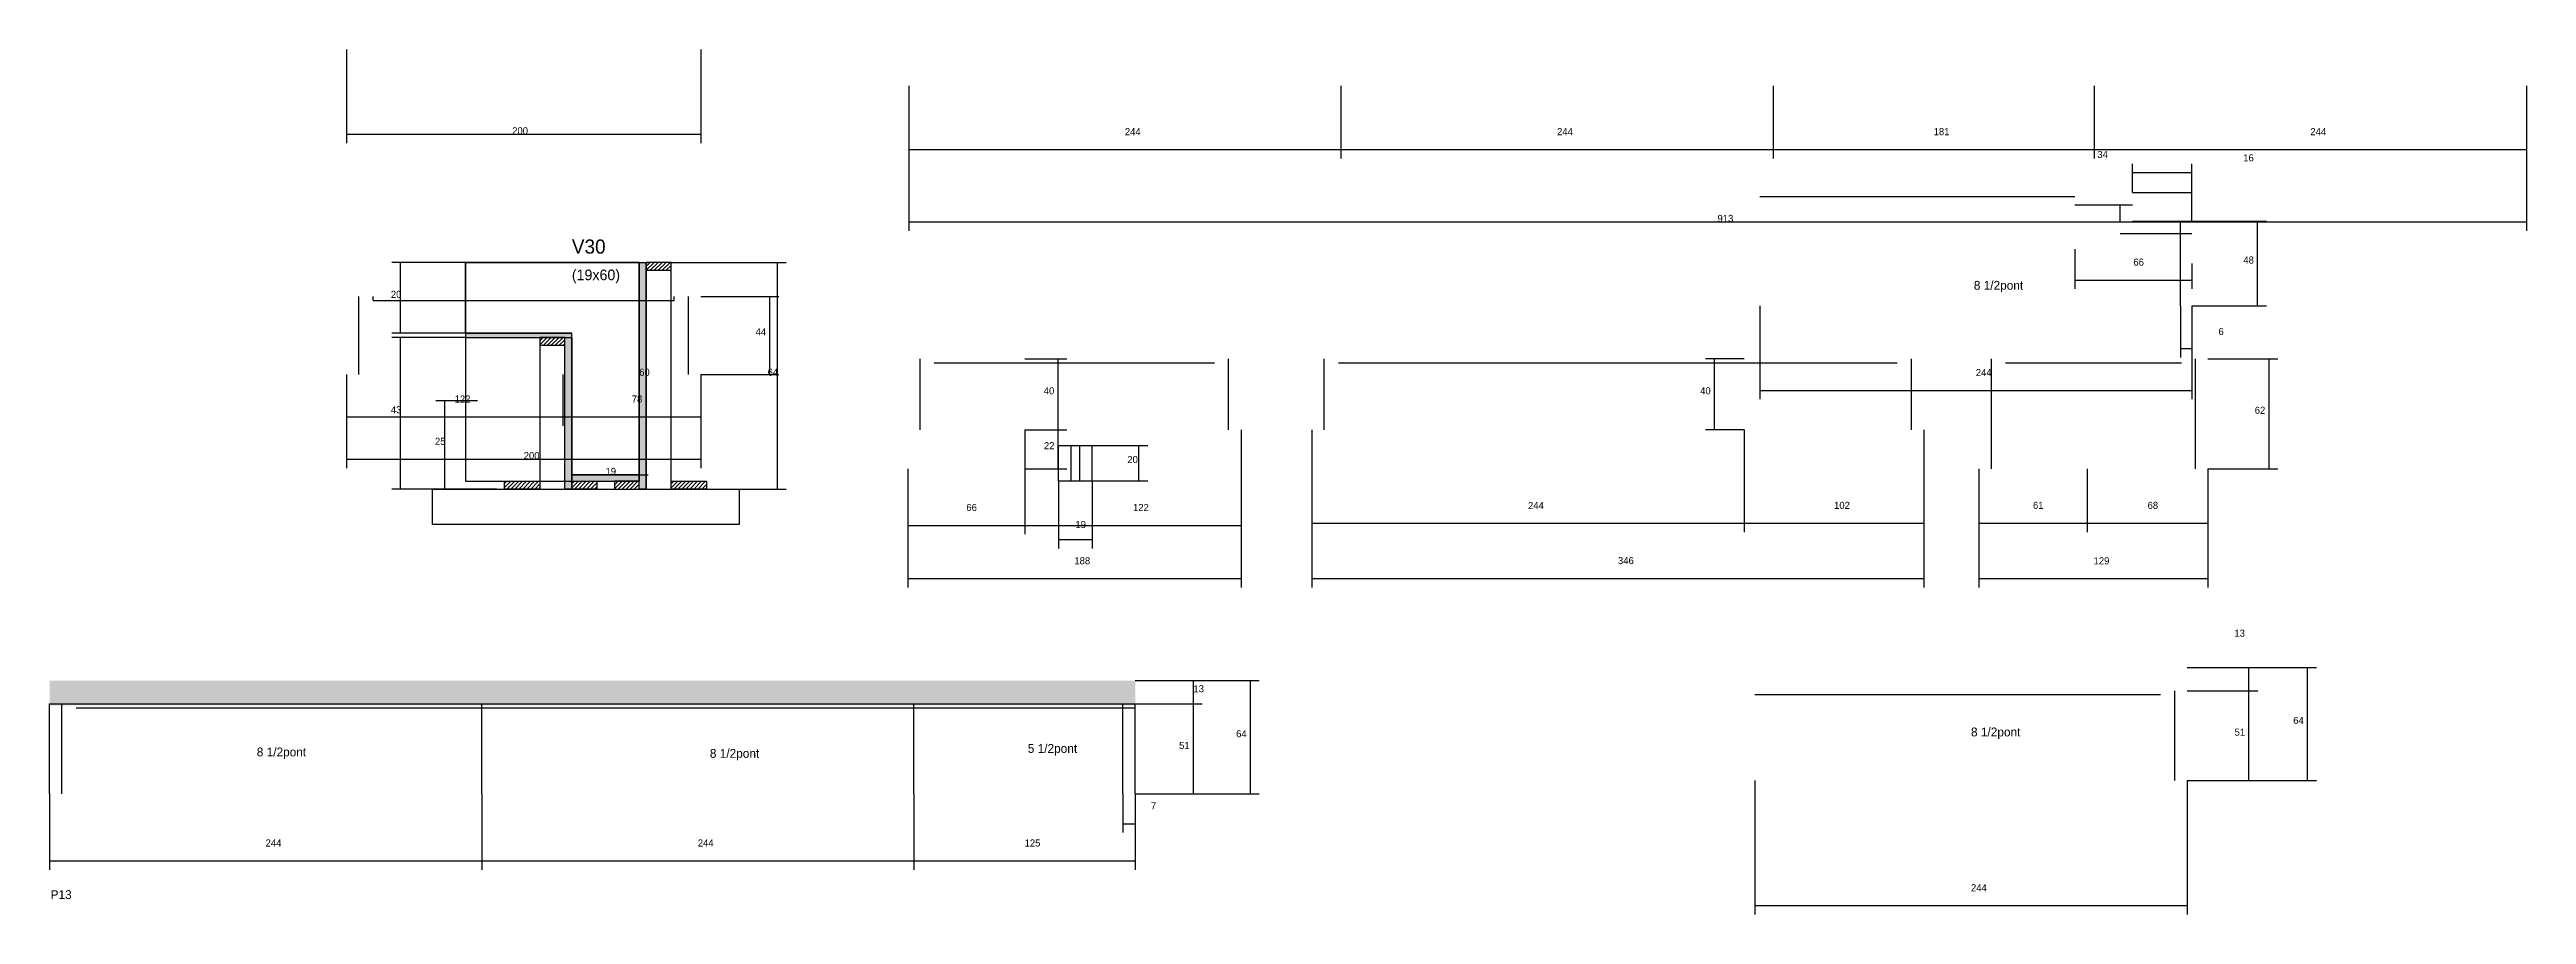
# Model space of a CAD drawing. Header units: metres. Extents: x -2848 to 21926, y -45195 to 1016.
# Drawn here: x 9305 to 10704, y -22368 to -21880 of the extents above; entities that cross this region are included whole.
import ezdxf

# ---------------------------------------------------------------- set-up
doc = ezdxf.new("R2010")
doc.units = ezdxf.units.M
for name, color, linetype in [('CONCRETO', 251, 'Continuous'), ('COTA', 4, 'Continuous'), ('Cota Seção (2x)', 4, 'Continuous'), ('Hachura', 253, 'Continuous'), ('Madeira', 126, 'Continuous'), ('NOMENCLATURA', 7, 'Continuous'), ('Painéis', 200, 'Continuous'), ('SARR_2.2x7', 40, 'Continuous'), ('Texto Seção', 7, 'Continuous')]:
    doc.layers.add(name, color=color, linetype=linetype)

msp = doc.modelspace()

# ---------------------------------------------------------------- texts
at = {"layer": 'COTA'}
for s, p in [('181', (10368.8, -21928.1)), ('20', (9497.8, -22020)), ('6', (10529.6, -22041)), ('64', (9710.5, -22064)), ('244', (10392.6, -22064.2)), ('40', (9866.4, -22074.5)), ('40', (10237, -22074.5)), ('43', (9497.8, -22085.2)), ('62', (10550.1, -22085.5)), ('25', (9522.7, -22103)), ('22', (9866.5, -22105.5)), ('20', (9913.6, -22113.3)), ('66', (9822.7, -22140.4)), ('122', (9916.8, -22140.4)), ('244', (10139.8, -22139.3)), ('102', (10312.6, -22139.2)), ('61', (10424.9, -22139.2)), ('68', (10489.6, -22139.2)), ('19', (9884.3, -22150)), ('188', (9883.7, -22170.5)), ('346', (10190.6, -22170.4)), ('129', (10459.1, -22170.5)), ('13', (9950.9, -22242.8)), ('64', (10571.8, -22260.7)), ('51', (9942.8, -22274.8)), ('64', (9975, -22268.2)), ('51', (10538.7, -22267.3)), ('7', (9926.9, -22308.9)), ('244', (9427.1, -22329.9)), ('244', (9671.1, -22329.9)), ('125', (9855.6, -22329.9)), ('244', (10389.9, -22355.2))]:
    msp.add_text(s, height=4, dxfattribs=at).set_placement(p)
at = {"layer": 'Cota Seção (2x)'}
for s, p in [('200', (9566.3, -21927.6)), ('244', (9912.2, -21928.1)), ('244', (10156.2, -21928.1)), ('244', (10581.5, -21928.1)), ('34', (10461.2, -21941)), ('16', (10543.6, -21942.9)), ('913', (10246.8, -21977.1)), ('48', (10543.7, -22000.6)), ('66', (10481.6, -22001.8)), ('44', (9703.7, -22041.2)), ('60', (9638, -22064)), ('122', (9533.8, -22079.1)), ('78', (9633.8, -22079.1)), ('200', (9572.8, -22111.1)), ('19', (9619, -22120)), ('13', (10538.6, -22211.4))]:
    msp.add_text(s, height=4, dxfattribs=at).set_placement(p)
at = {"layer": 'NOMENCLATURA'}
for s, p in [('8 1/2pont', (10391.5, -22015.4)), ('8 1/2pont', (10389.9, -22267.7)), ('8 1/2pont', (9422.1, -22279)), ('8 1/2pont', (9677.9, -22279.8)), ('5 1/2pont', (9857.4, -22277)), ('P13', (9305.7, -22359.6))]:
    msp.add_text(s, height=5, dxfattribs=at).set_placement(p)
at = {"layer": 'Texto Seção'}
for s, height, p in [('V30', 8, (9600, -21995)), ('(19x60)', 6, (9600, -22010))]:
    msp.add_text(s, height=height, dxfattribs=at).set_placement(p)

# ---------------------------------------------------------------- hatches: boundary and pattern name
at = {"layer": 'COTA'}
h = msp.add_hatch(dxfattribs=at)
h.set_pattern_fill('AR-CONC', scale=0.03)
h.paths.add_polyline_path([(9305.1, -22236.2), (9305.1, -22250.2), (9305.1, -22250.2), (9918.1, -22250.2), (9918.1, -22250.2), (9918.1, -22236.2), (9918.1, -22236.2), (9305.1, -22236.2)])
at = {"layer": 'Hachura'}
h = msp.add_hatch(color=8, dxfattribs=at)
h.dxf.hatch_style = 1
h.paths.add_polyline_path([(9638, -22000), (9642, -22000), (9642, -22000), (9642, -22128), (9642, -22128), (9638, -22128), (9638, -22128), (9638, -22000)])
h = msp.add_hatch(dxfattribs=at)
h.set_pattern_fill('ANSI31', scale=0.5)
h.paths.add_polyline_path([(9656, -22004.4), (9656, -22000), (9656, -22000), (9642, -22000), (9642, -22000), (9642, -22004.4), (9642, -22004.4), (9656, -22004.4)])
h = msp.add_hatch(color=8, dxfattribs=at)
h.dxf.hatch_style = 1
h.paths.add_polyline_path([(9600, -22042.4), (9600, -22040), (9600, -22040), (9540, -22040), (9540, -22040), (9540, -22042.4), (9540, -22042.4), (9600, -22042.4)])
h = msp.add_hatch(dxfattribs=at)
h.set_pattern_fill('ANSI31', scale=0.5)
h.paths.add_polyline_path([(9596, -22046.8), (9596, -22042.4), (9596, -22042.4), (9582, -22042.4), (9582, -22042.4), (9582, -22046.8), (9582, -22046.8), (9596, -22046.8)])
h = msp.add_hatch(color=8, dxfattribs=at)
h.dxf.hatch_style = 1
h.paths.add_polyline_path([(9596, -22042.4), (9600, -22042.4), (9600, -22042.4), (9600, -22128), (9600, -22128), (9596, -22128), (9596, -22128), (9596, -22042.4)])
h = msp.add_hatch(color=8, dxfattribs=at)
h.dxf.hatch_style = 1
h.paths.add_polyline_path([(9638, -22123.6), (9638, -22120), (9638, -22120), (9600, -22120), (9600, -22120), (9600, -22123.6), (9600, -22123.6), (9638, -22123.6)])
h = msp.add_hatch(dxfattribs=at)
h.set_pattern_fill('ANSI31', scale=0.5)
h.paths.add_polyline_path([(9562, -22128), (9562, -22123.6), (9562, -22123.6), (9582, -22123.6), (9582, -22123.6), (9582, -22128), (9582, -22128), (9562, -22128)])
h = msp.add_hatch(dxfattribs=at)
h.set_pattern_fill('ANSI31', scale=0.5)
h.paths.add_polyline_path([(9600, -22128), (9600, -22123.6), (9600, -22123.6), (9614, -22123.6), (9614, -22123.6), (9614, -22128), (9614, -22128), (9600, -22128)])
h = msp.add_hatch(dxfattribs=at)
h.set_pattern_fill('ANSI31', scale=0.5)
h.paths.add_polyline_path([(9638, -22128), (9638, -22123.6), (9638, -22123.6), (9624, -22123.6), (9624, -22123.6), (9624, -22128), (9624, -22128), (9638, -22128)])
h = msp.add_hatch(dxfattribs=at)
h.set_pattern_fill('ANSI31', scale=0.5)
h.paths.add_polyline_path([(9656, -22128), (9656, -22123.6), (9656, -22123.6), (9676, -22123.6), (9676, -22123.6), (9676, -22128), (9676, -22128), (9656, -22128)])

# ---------------------------------------------------------------- linework, layer by layer
at = {"layer": 'CONCRETO'}
for points in [[(9600, -22040), (9540, -22040), (9540, -22000), (9600, -22000), (9600, -22000), (9638, -22000), (9638, -22123.6), (9638, -22123.6), (9638, -22120), (9600, -22120)], [(9540, -22123.6), (9638, -22123.6), (9638, -22000), (9540, -22000)]]:
    msp.add_lwpolyline(points, close=True, dxfattribs=at)
at = {"layer": 'COTA'}
for p, q in [((10278.2, -21900.2), (10278.2, -21941.2)), ((10459.5, -21900.2), (10459.5, -21941.2)), ((10278.2, -21936.2), (10459.5, -21936.2)), ((9540, -22000), (9498.3, -22000)), ((9503.3, -22040), (9503.3, -22000)), ((9656, -22000), (9721, -22000)), ((9716, -22128), (9716, -22000)), ((10270.6, -22024.5), (10270.6, -22077.3)), ((10508.1, -22024.5), (10508.1, -22053.6)), ((10514.6, -22024.5), (10514.6, -22077.3)), ((10514.6, -22024.5), (10514.6, -22053.6)), ((9540, -22040), (9498.3, -22040)), ((9540, -22042.4), (9498.3, -22042.4)), ((9503.3, -22128), (9503.3, -22042.4)), ((10508.1, -22048.6), (10514.6, -22048.6)), ((9855.8, -22054.5), (9879.5, -22054.5)), ((9874.5, -22094.5), (9874.5, -22054.5)), ((10261.8, -22054.5), (10240.1, -22054.5)), ((10245.1, -22094.5), (10245.1, -22054.5)), ((10523.7, -22054.5), (10563.2, -22054.5)), ((10558.2, -22116.5), (10558.2, -22054.5)), ((9546.7, -22078.1), (9523.2, -22078.1)), ((9528.2, -22128), (9528.2, -22078.1)), ((10270.6, -22072.3), (10514.6, -22072.3)), ((9855.8, -22094.5), (9855.8, -22153.5)), ((9855.8, -22094.5), (9855.8, -22153.5)), ((9855.8, -22094.5), (9879.5, -22094.5)), ((9855.8, -22094.5), (9879.5, -22094.5)), ((9874.5, -22116.5), (9874.5, -22094.5)), ((9977.8, -22094.5), (9977.8, -22183.6)), ((9977.8, -22094.5), (9977.8, -22153.5)), ((10017.8, -22094.5), (10017.8, -22152.3)), ((10017.8, -22094.5), (10017.8, -22183.6)), ((10261.8, -22094.5), (10240.1, -22094.5)), ((10261.8, -22094.5), (10261.8, -22152.3)), ((10261.8, -22094.5), (10261.8, -22152.3)), ((10363.3, -22094.5), (10363.3, -22152.3)), ((10363.3, -22094.5), (10363.3, -22183.6)), ((9893.8, -22103.3), (9925.1, -22103.3)), ((9920.1, -22123.3), (9920.1, -22103.3)), ((9789.6, -22116.5), (9789.6, -22183.6)), ((9789.6, -22116.5), (9789.6, -22153.5)), ((9855.8, -22116.5), (9879.5, -22116.5)), ((10394.4, -22116.5), (10394.4, -22152.3)), ((10394.4, -22116.5), (10394.4, -22183.6)), ((10455.4, -22116.5), (10455.4, -22152.3)), ((10455.4, -22116.5), (10455.4, -22152.3)), ((10523.7, -22116.5), (10523.7, -22152.3)), ((10523.7, -22116.5), (10523.7, -22183.6)), ((10523.7, -22116.5), (10563.2, -22116.5)), ((9557.6, -22128), (9498.3, -22128)), ((9546.7, -22128), (9523.2, -22128)), ((9656, -22128), (9721, -22128)), ((9874.8, -22123.3), (9874.8, -22161.5)), ((9893.8, -22123.3), (9893.8, -22161.5)), ((9893.8, -22123.3), (9925.1, -22123.3)), ((9789.6, -22148.5), (9855.8, -22148.5)), ((9855.8, -22148.5), (9977.8, -22148.5)), ((10017.8, -22147.3), (10261.8, -22147.3)), ((10261.8, -22147.3), (10363.3, -22147.3)), ((10394.4, -22147.3), (10455.4, -22147.3)), ((10455.4, -22147.3), (10523.7, -22147.3)), ((9874.8, -22156.5), (9893.8, -22156.5)), ((9789.6, -22178.6), (9977.8, -22178.6)), ((10017.8, -22178.6), (10363.3, -22178.6)), ((10394.4, -22178.6), (10523.7, -22178.6)), ((10511.9, -22228.7), (10584.9, -22228.7)), ((10579.9, -22292.7), (10579.9, -22228.7)), ((9918.1, -22236.2), (9955.9, -22236.2)), ((9918.1, -22236.2), (9988.1, -22236.2)), ((9950.9, -22249.4), (9950.9, -22236.2)), ((9983.1, -22300.2), (9983.1, -22236.2)), ((10511.9, -22241.9), (10551.8, -22241.9)), ((10546.8, -22292.7), (10546.8, -22241.9)), ((9918.1, -22249.4), (9955.9, -22249.4)), ((9918.1, -22249.4), (9955.9, -22249.4)), ((9950.9, -22300.2), (9950.9, -22249.4)), ((9305.1, -22300.2), (9305.1, -22343)), ((9549.1, -22300.2), (9549.1, -22343)), ((9549.1, -22300.2), (9549.1, -22343)), ((9793.1, -22300.2), (9793.1, -22343)), ((9793.1, -22300.2), (9793.1, -22343)), ((9911.1, -22300.2), (9911.1, -22322)), ((9918.1, -22300.2), (9918.1, -22322)), ((9918.1, -22300.2), (9918.1, -22343)), ((9918.1, -22300.2), (9955.9, -22300.2)), ((9918.1, -22300.2), (9988.1, -22300.2)), ((10267.9, -22292.7), (10267.9, -22368.3)), ((10511.9, -22292.7), (10551.8, -22292.7)), ((10511.9, -22292.7), (10511.9, -22368.3)), ((10511.9, -22292.7), (10584.9, -22292.7)), ((9911.1, -22317), (9918.1, -22317)), ((9305.1, -22338), (9549.1, -22338)), ((9549.1, -22338), (9793.1, -22338)), ((9793.1, -22338), (9918.1, -22338)), ((10267.9, -22363.3), (10511.9, -22363.3))]:
    msp.add_line(p, q, dxfattribs=at)
at = {"layer": 'Cota Seção (2x)'}
for p, q in [((9472.8, -21879.7), (9472.8, -21932.6)), ((9672.8, -21879.7), (9672.8, -21932.6)), ((9790.2, -21900.2), (9790.2, -21941.2)), ((9790.2, -21900.2), (9790.2, -21982.1)), ((10034.2, -21900.2), (10034.2, -21941.2)), ((10034.2, -21900.2), (10034.2, -21941.2)), ((10278.2, -21900.2), (10278.2, -21941.2)), ((10459.5, -21900.2), (10459.5, -21941.2)), ((10703.5, -21900.2), (10703.5, -21941.2)), ((10703.5, -21900.2), (10703.5, -21982.1)), ((9472.8, -21927.6), (9672.8, -21927.6)), ((9790.2, -21936.2), (10034.2, -21936.2)), ((10034.2, -21936.2), (10278.2, -21936.2)), ((10459.5, -21936.2), (10703.5, -21936.2)), ((10481.1, -21960.5), (10481.1, -21944.2)), ((10481.1, -21949.2), (10514.6, -21949.2)), ((10514.6, -21976.7), (10514.6, -21944.2)), ((10481.1, -21960.5), (10481.1, -21955.5)), ((10481.1, -21960.5), (10514.6, -21960.5)), ((10514.6, -21976.7), (10514.6, -21955.5)), ((9790.2, -21977.1), (10703.5, -21977.1)), ((10514.6, -21976.7), (10556.7, -21976.7)), ((10551.7, -22024.5), (10551.7, -21976.7)), ((10448.6, -21992.5), (10448.6, -22014.9)), ((9600, -22000), (9643, -22000)), ((9638, -22120), (9638, -22000)), ((10448.6, -22009.9), (10514.6, -22009.9)), ((10514.6, -22000.6), (10514.6, -22014.9)), ((9672.8, -22019.2), (9716.8, -22019.2)), ((9711.8, -22063.2), (9711.8, -22019.2)), ((10514.6, -22024.5), (10556.7, -22024.5)), ((9472.8, -22063.2), (9472.8, -22116.1)), ((9472.8, -22063.2), (9472.8, -22092.2)), ((9594.8, -22063.2), (9594.8, -22092.2)), ((9594.8, -22063.2), (9594.8, -22092.2)), ((9672.8, -22063.2), (9672.8, -22116.1)), ((9672.8, -22063.2), (9716.8, -22063.2)), ((9672.8, -22063.2), (9672.8, -22092.2)), ((9472.8, -22087.2), (9594.8, -22087.2)), ((9594.8, -22087.2), (9672.8, -22087.2)), ((9472.8, -22111.1), (9672.8, -22111.1)), ((9600, -22128), (9600, -22115)), ((9600, -22120), (9643, -22120)), ((9600, -22120), (9638, -22120)), ((9638, -22128), (9638, -22115)), ((10511.9, -22228.7), (10551.8, -22228.7)), ((10546.8, -22241.9), (10546.8, -22228.7)), ((10511.9, -22241.9), (10551.8, -22241.9))]:
    msp.add_line(p, q, dxfattribs=at)
at = {"layer": 'Madeira'}
for points in [[(9656, -22004.4), (9656, -22000), (9642, -22000), (9642, -22004.4)], [(9656, -22000), (9642, -22000), (9642, -22128), (9656, -22128)], [(9596, -22046.8), (9596, -22042.4), (9582, -22042.4), (9582, -22046.8)], [(9596, -22042.4), (9582, -22042.4), (9582, -22128), (9596, -22128)], [(9694.4, -22148), (9521.4, -22148), (9521.4, -22128), (9694.4, -22128)], [(9562, -22128), (9562, -22123.6), (9582, -22123.6), (9582, -22128)], [(9600, -22128), (9600, -22123.6), (9614, -22123.6), (9614, -22128)], [(9638, -22128), (9638, -22123.6), (9624, -22123.6), (9624, -22128)], [(9656, -22128), (9656, -22123.6), (9676, -22123.6), (9676, -22128)]]:
    msp.add_lwpolyline(points, close=True, dxfattribs=at)
at = {"layer": 'Painéis'}
for p, q in [((10481.1, -21976.7), (10514.6, -21976.7)), ((9642, -22128), (9642, -22000)), ((9540, -22040), (9600, -22040)), ((9600, -22128), (9600, -22042.4)), ((9874.8, -22103.3), (9893.8, -22103.3)), ((9874.8, -22123.3), (9874.8, -22103.3)), ((9893.8, -22123.3), (9893.8, -22103.3)), ((9600, -22120), (9638, -22120)), ((9600, -22123.6), (9600, -22120)), ((9638, -22123.6), (9638, -22120)), ((9874.8, -22123.3), (9893.8, -22123.3)), ((9305.1, -22249.4), (9918.1, -22249.4)), ((9305.1, -22300.2), (9305.1, -22249.4)), ((9549.1, -22300.2), (9549.1, -22249.4)), ((9793.1, -22300.2), (9793.1, -22249.4)), ((9918.1, -22300.2), (9918.1, -22249.4))]:
    msp.add_line(p, q, dxfattribs=at)
for points in [[(9638, -22000), (9642, -22000), (9642, -22128), (9638, -22128)], [(9600, -22042.4), (9600, -22040), (9540, -22040), (9540, -22042.4)], [(9596, -22042.4), (9600, -22042.4), (9600, -22128), (9596, -22128)], [(9638, -22123.6), (9638, -22120), (9600, -22120), (9600, -22123.6)]]:
    msp.add_lwpolyline(points, close=True, dxfattribs=at)
at = {"layer": 'SARR_2.2x7'}
for p, q in [((10270.6, -21962.7), (10448.6, -21962.7)), ((10448.6, -21967.5), (10481.1, -21967.5)), ((10474.1, -21976.7), (10474.1, -21967.5)), ((10508.1, -22024.5), (10508.1, -21976.7)), ((10474.1, -21983.7), (10514.6, -21983.7)), ((9479.8, -22063.2), (9479.8, -22019.2)), ((9487.8, -22021.4), (9487.8, -22019.2)), ((9487.8, -22021.4), (9594.8, -22021.4)), ((9594.8, -22021.4), (9657.8, -22021.4)), ((9657.8, -22021.4), (9657.8, -22019.2)), ((9665.8, -22063.2), (9665.8, -22019.2)), ((9796.6, -22094.5), (9796.6, -22054.5)), ((9804.6, -22056.7), (9855.8, -22056.7)), ((9855.8, -22056.7), (9962.8, -22056.7)), ((9970.8, -22094.5), (9970.8, -22054.5)), ((10024.8, -22094.5), (10024.8, -22054.5)), ((10032.8, -22056.7), (10261.8, -22056.7)), ((10261.8, -22056.7), (10348.3, -22056.7)), ((10356.3, -22094.5), (10356.3, -22054.5)), ((10401.4, -22116.5), (10401.4, -22054.5)), ((10409.4, -22056.7), (10455.4, -22056.7)), ((10455.4, -22056.7), (10508.7, -22056.7)), ((10516.7, -22116.5), (10516.7, -22054.5)), ((9881.8, -22123.3), (9881.8, -22103.3)), ((9886.8, -22123.3), (9886.8, -22103.3)), ((10267.9, -22244.1), (10496.9, -22244.1)), ((10504.9, -22292.7), (10504.9, -22241.9)), ((9312.1, -22300.2), (9312.1, -22249.4)), ((9320.1, -22251.6), (9549.1, -22251.6)), ((9549.1, -22251.6), (9793.1, -22251.6)), ((9793.1, -22251.6), (9918.1, -22251.6)), ((9911.1, -22300.2), (9911.1, -22249.4))]:
    msp.add_line(p, q, dxfattribs=at)

msp.set_redraw_order([(e.dxf.handle, doc.entitydb.next_handle()) for e in msp.query("TEXT MTEXT ATTDEF DIMENSION ARC_DIMENSION")])  # texts and dimensions are drawn at this point

doc.saveas('drawing.dxf')
